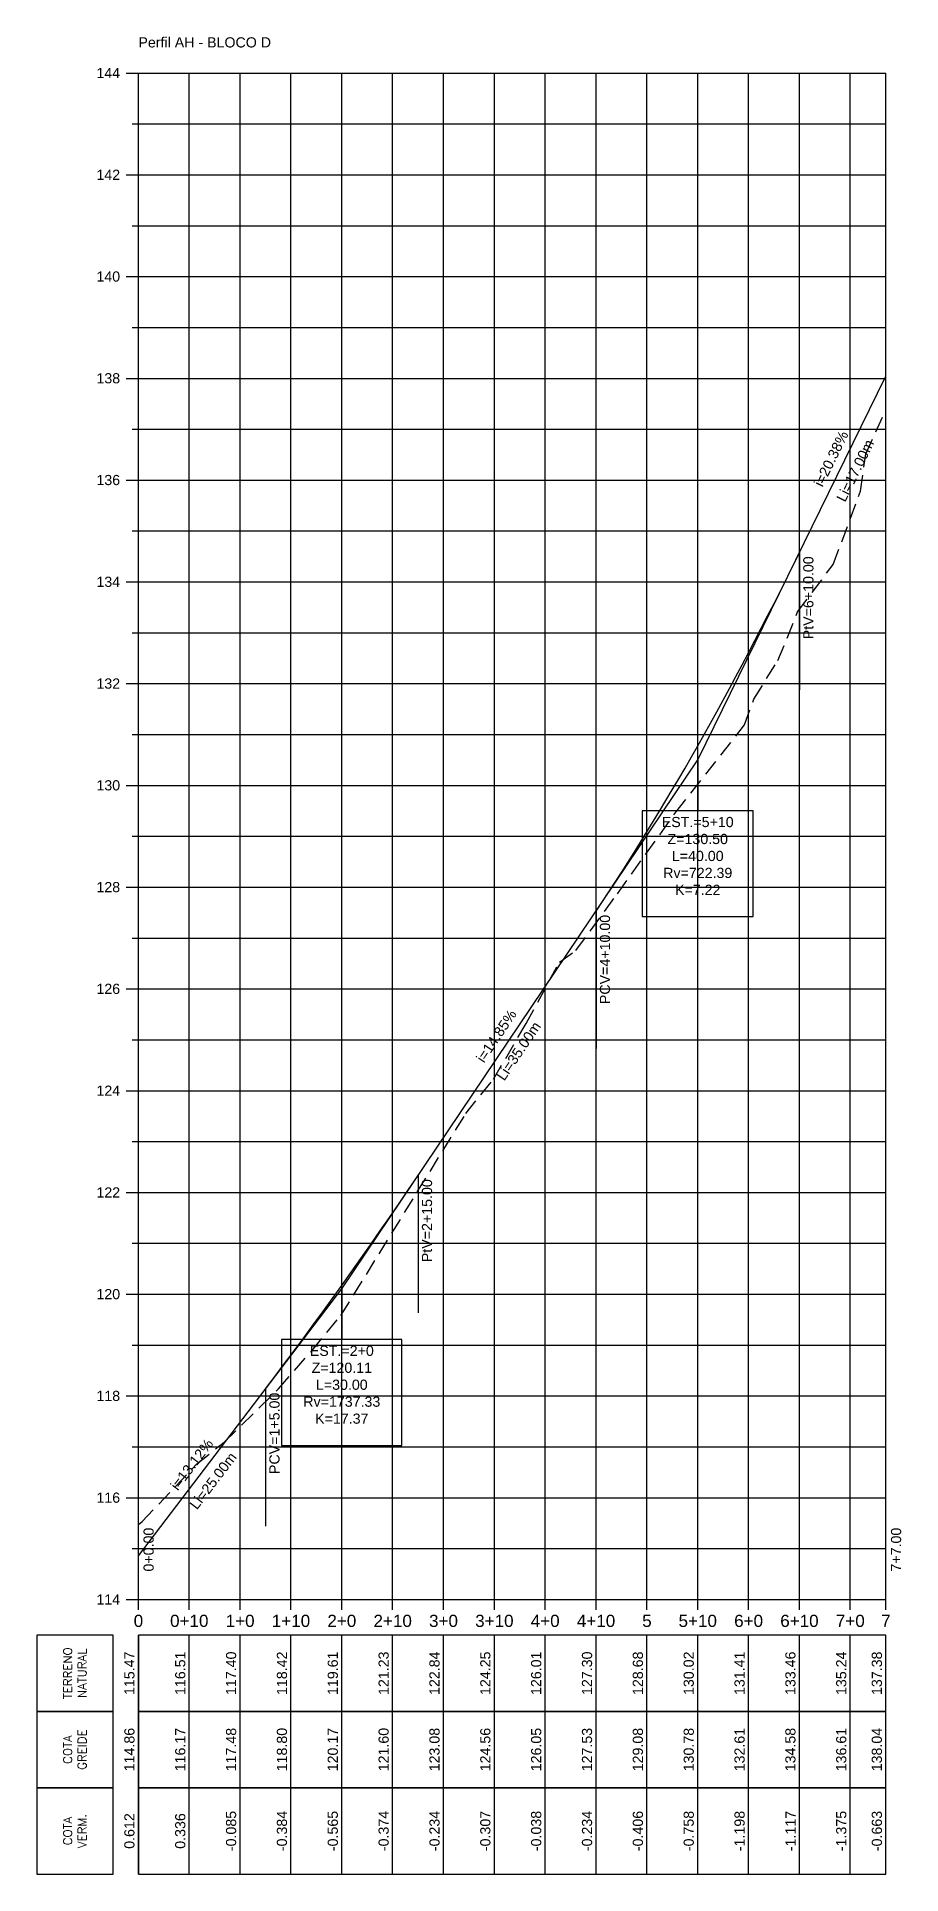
# Model space of a CAD drawing. Header units: metres. Extents: x 436314 to 439216, y 9612307 to 9615043.
# Drawn here: x 437955.9 to 438126, y 9612801.1 to 9613162.2 of the extents above; entities that cross this region are included whole.
import ezdxf

# ---------------------------------------------------------------- set-up
doc = ezdxf.new("R2010")
doc.units = ezdxf.units.M
doc.linetypes.add('HIDDEN', pattern=[9.525, 6.35, -3.175])
for name, color, linetype in [('Borda', 1, 'Continuous'), ('Cota', 2, 'Continuous'), ('COTA-TN', 7, 'Continuous'), ('Estacas', 7, 'Continuous'), ('Malha', 251, 'Continuous'), ('Perfil visualização', 7, 'Continuous'), ('PIs', 2, 'Continuous'), ('Plataforma 1', 10, 'Continuous'), ('Terreno', 3, 'HIDDEN'), ('TEXTO', 7, 'Continuous'), ('TXT-Curvas', 7, 'Continuous'), ('TXT-Estacas', 7, 'Continuous'), ('TXT-Perfil', 7, 'Continuous')]:
    doc.layers.add(name, color=color, linetype=linetype)
doc.styles.add('ARIAL', font='arial.ttf')
doc.styles.add('ROMANS', font='romans.shx')

msp = doc.modelspace()

# ---------------------------------------------------------------- texts
at = {"layer": 'Cota', "color": 2, "linetype": 'Continuous', "lineweight": -3, "char_height": 2, "attachment_point": 6, "style": 'ARIAL'}
for s, insert in [('{\\C256;144  }', (437972.33, 9613155.08)), ('{\\C256;142  }', (437972.33, 9613135.08)), ('{\\C256;140  }', (437972.33, 9613115.08)), ('{\\C256;138  }', (437972.33, 9613095.08)), ('{\\C256;136  }', (437972.33, 9613075.08)), ('{\\C256;134  }', (437972.33, 9613055.08)), ('{\\C256;132  }', (437972.33, 9613035.08)), ('{\\C256;130  }', (437972.33, 9613015.08)), ('{\\C256;128  }', (437972.33, 9612995.08)), ('{\\C256;126  }', (437972.33, 9612975.08)), ('{\\C256;124  }', (437972.33, 9612955.08)), ('{\\C256;122  }', (437972.33, 9612935.08)), ('{\\C256;120  }', (437972.33, 9612915.08)), ('{\\C256;118  }', (437972.33, 9612895.08)), ('{\\C256;116  }', (437972.33, 9612875.08)), ('{\\C256;114  }', (437972.33, 9612855.08))]:
    msp.add_mtext(s, dxfattribs=dict(at, insert=insert))
at = {"layer": 'Estacas', "color": 7, "linetype": 'Continuous', "lineweight": -3, "char_height": 2.4, "attachment_point": 2, "style": 'ARIAL'}
for s, insert in [('{\\C256;0}', (437975.93, 9612852.08)), ('{\\C256;0+10}', (437985.93, 9612852.08)), ('{\\C256;1+0}', (437995.93, 9612852.08)), ('{\\C256;1+10}', (438005.93, 9612852.08)), ('{\\C256;2+0}', (438015.93, 9612852.08)), ('{\\C256;2+10}', (438025.93, 9612852.08)), ('{\\C256;3+0}', (438035.93, 9612852.08)), ('{\\C256;3+10}', (438045.93, 9612852.08)), ('{\\C256;4+0}', (438055.93, 9612852.08)), ('{\\C256;4+10}', (438065.93, 9612852.08)), ('{\\C256;5}', (438075.93, 9612852.08)), ('{\\C256;5+10}', (438085.93, 9612852.08)), ('{\\C256;6+0}', (438095.93, 9612852.08)), ('{\\C256;6+10}', (438105.93, 9612852.08)), ('{\\C256;7+0}', (438115.93, 9612852.08)), ('{\\C256;7}', (438122.93, 9612852.08))]:
    msp.add_mtext(s, dxfattribs=dict(at, insert=insert))
at = {"layer": 'Perfil visualização', "color": 7, "linetype": 'Continuous', "lineweight": -3, "char_height": 1.7, "attachment_point": 5, "rotation": 90, "style": 'ROMANS'}
for s, insert in [('{\\C256;TERRENO\\PNATURAL}', (437963.43, 9612840.58)), ('{\\C256;COTA\\PGREIDE}', (437963.43, 9612825.58)), ('{\\C256;COTA\\PVERM.}', (437963.43, 9612809.58))]:
    msp.add_mtext(s, dxfattribs=dict(at, insert=insert))
at = {"layer": 'TEXTO', "color": 4, "linetype": 'Continuous', "lineweight": -3, "insert": (437975.93, 9613160.08), "char_height": 2, "attachment_point": 7, "style": 'ARIAL'}
msp.add_mtext('Perfil AH - BLOCO D', dxfattribs=at)
at = {"layer": 'TEXTO', "color": 7, "linetype": 'Continuous', "lineweight": -3, "char_height": 2, "style": 'ARIAL'}
for s, insert, attachment_point, rotation in [('i=20.38%', (438113.08, 9613078.83), 8, 63.8675), ('Li=17.00m', (438116, 9613077.4), 2, 63.8675), ('i=14.85%', (438047.18, 9612965.25), 8, 56.0366), ('Li=35.00m', (438049.88, 9612963.43), 2, 56.0366), ('i=13.12%', (437987.24, 9612880.99), 8, 52.684), ('Li=25.00m', (437989.82, 9612879.02), 2, 52.684)]:
    msp.add_mtext(s, dxfattribs=dict(at, insert=insert, attachment_point=attachment_point, rotation=rotation))
at = {"layer": 'TXT-Curvas', "color": 7, "linetype": 'Continuous', "lineweight": -3, "char_height": 2, "attachment_point": 3, "rotation": 90, "style": 'ARIAL'}
for s, insert in [('{\\C256;PtV=6+10.00}', (438106.68, 9613060.1)), ('{\\C256;PCV=4+10.00}', (438066.68, 9612989.64)), ('{\\C256;PtV=2+15.00}', (438031.68, 9612937.68)), ('{\\C256;PCV=1+5.00}', (438001.68, 9612895.73))]:
    msp.add_mtext(s, dxfattribs=dict(at, insert=insert))
at = {"layer": 'TXT-Curvas', "color": 7, "linetype": 'Continuous', "lineweight": -3, "char_height": 2, "attachment_point": 2, "style": 'ARIAL'}
for s, insert in [('EST.=5+10\\PZ=130.50\\PL=40.00\\PRv=722.39\\PK=7.22', (438085.93, 9613008.88)), ('EST.=2+0\\PZ=120.11\\PL=30.00\\PRv=1737.33\\PK=17.37', (438015.93, 9612904.96))]:
    msp.add_mtext(s, dxfattribs=dict(at, insert=insert))
at = {"layer": 'TXT-Estacas', "color": 7, "linetype": 'Continuous', "lineweight": -3, "char_height": 2, "attachment_point": 2, "rotation": 90, "style": 'ARIAL'}
for s, insert in [('0+0.00', (437976.93, 9612864.88)), ('7+7.00', (438123.93, 9612864.88))]:
    msp.add_mtext(s, dxfattribs=dict(at, insert=insert))
at = {"layer": 'TXT-Perfil', "color": 7, "linetype": 'Continuous', "lineweight": -3, "char_height": 2, "attachment_point": 8, "rotation": 90, "style": 'ARIAL'}
for s, insert in [('115.47', (437975.18, 9612840.58)), ('116.51', (437985.18, 9612840.58)), ('117.40', (437995.18, 9612840.58)), ('118.42', (438005.18, 9612840.58)), ('119.61', (438015.18, 9612840.58)), ('121.23', (438025.18, 9612840.58)), ('122.84', (438035.18, 9612840.58)), ('124.25', (438045.18, 9612840.58)), ('126.01', (438055.18, 9612840.58)), ('127.30', (438065.18, 9612840.58)), ('128.68', (438075.18, 9612840.58)), ('130.02', (438085.18, 9612840.58)), ('131.41', (438095.18, 9612840.58)), ('133.46', (438105.18, 9612840.58)), ('135.24', (438115.18, 9612840.58)), ('137.38', (438122.18, 9612840.58)), ('114.86', (437975.18, 9612825.58)), ('116.17', (437985.18, 9612825.58)), ('117.48', (437995.18, 9612825.58)), ('118.80', (438005.18, 9612825.58)), ('120.17', (438015.18, 9612825.58)), ('121.60', (438025.18, 9612825.58)), ('123.08', (438035.18, 9612825.58)), ('124.56', (438045.18, 9612825.58)), ('126.05', (438055.18, 9612825.58)), ('127.53', (438065.18, 9612825.58)), ('129.08', (438075.18, 9612825.58)), ('130.78', (438085.18, 9612825.58)), ('132.61', (438095.18, 9612825.58)), ('134.58', (438105.18, 9612825.58)), ('136.61', (438115.18, 9612825.58)), ('138.04', (438122.18, 9612825.58)), ('0.612', (437975.18, 9612809.58)), ('0.336', (437985.18, 9612809.58)), ('-0.085', (437995.18, 9612809.58)), ('-0.384', (438005.18, 9612809.58)), ('-0.565', (438015.18, 9612809.58)), ('-0.374', (438025.18, 9612809.58)), ('-0.234', (438035.18, 9612809.58)), ('-0.307', (438045.18, 9612809.58)), ('-0.038', (438055.18, 9612809.58)), ('-0.234', (438065.18, 9612809.58)), ('-0.406', (438075.18, 9612809.58)), ('-0.758', (438085.18, 9612809.58)), ('-1.198', (438095.18, 9612809.58)), ('-1.117', (438105.18, 9612809.58)), ('-1.375', (438115.18, 9612809.58)), ('-0.663', (438122.18, 9612809.58))]:
    msp.add_mtext(s, dxfattribs=dict(at, insert=insert))

# ---------------------------------------------------------------- linework, layer by layer
at = {"layer": 'Borda', "color": 3, "linetype": 'Continuous', "lineweight": -3}
for p, q in [((437973.53, 9613155.08), (437975.93, 9613155.08)), ((437974.73, 9613145.08), (437975.93, 9613145.08)), ((437973.53, 9613135.08), (437975.93, 9613135.08)), ((437974.73, 9613125.08), (437975.93, 9613125.08)), ((437973.53, 9613115.08), (437975.93, 9613115.08)), ((437974.73, 9613105.08), (437975.93, 9613105.08)), ((437973.53, 9613095.08), (437975.93, 9613095.08)), ((437974.73, 9613085.08), (437975.93, 9613085.08)), ((437973.53, 9613075.08), (437975.93, 9613075.08)), ((437974.73, 9613065.08), (437975.93, 9613065.08)), ((437973.53, 9613055.08), (437975.93, 9613055.08)), ((437974.73, 9613045.08), (437975.93, 9613045.08)), ((437973.53, 9613035.08), (437975.93, 9613035.08)), ((437974.73, 9613025.08), (437975.93, 9613025.08)), ((437973.53, 9613015.08), (437975.93, 9613015.08)), ((437974.73, 9613005.08), (437975.93, 9613005.08)), ((437973.53, 9612995.08), (437975.93, 9612995.08)), ((437974.73, 9612985.08), (437975.93, 9612985.08)), ((437973.53, 9612975.08), (437975.93, 9612975.08)), ((437974.73, 9612965.08), (437975.93, 9612965.08)), ((437973.53, 9612955.08), (437975.93, 9612955.08)), ((437974.73, 9612945.08), (437975.93, 9612945.08)), ((437973.53, 9612935.08), (437975.93, 9612935.08)), ((437974.73, 9612925.08), (437975.93, 9612925.08)), ((437973.53, 9612915.08), (437975.93, 9612915.08)), ((437974.73, 9612905.08), (437975.93, 9612905.08)), ((437973.53, 9612895.08), (437975.93, 9612895.08)), ((437974.73, 9612885.08), (437975.93, 9612885.08)), ((437973.53, 9612875.08), (437975.93, 9612875.08)), ((437974.73, 9612865.08), (437975.93, 9612865.08)), ((437973.53, 9612855.08), (437975.93, 9612855.08)), ((437973.53, 9612855.08), (437975.93, 9612855.08))]:
    msp.add_line(p, q, dxfattribs=at)
at = {"layer": 'Borda', "color": 1, "linetype": 'Continuous', "lineweight": -3}
for p, q in [((437975.93, 9612855.08), (437975.93, 9613155.08)), ((437975.93, 9613155.08), (438122.93, 9613155.08)), ((438122.93, 9612855.08), (438122.93, 9613155.08)), ((437975.93, 9612855.08), (438122.93, 9612855.08))]:
    msp.add_line(p, q, dxfattribs=at)
at = {"layer": 'COTA-TN', "color": 8, "linetype": 'Continuous', "lineweight": -3}
for p, q in [((437975.93, 9612801.08), (437975.93, 9612848.08)), ((437985.93, 9612801.08), (437985.93, 9612848.08)), ((437995.93, 9612801.08), (437995.93, 9612848.08)), ((438005.93, 9612801.08), (438005.93, 9612848.08)), ((438015.93, 9612801.08), (438015.93, 9612848.08)), ((438025.93, 9612801.08), (438025.93, 9612848.08)), ((438035.93, 9612801.08), (438035.93, 9612848.08)), ((438045.93, 9612801.08), (438045.93, 9612848.08)), ((438055.93, 9612801.08), (438055.93, 9612848.08)), ((438065.93, 9612801.08), (438065.93, 9612848.08)), ((438075.93, 9612801.08), (438075.93, 9612848.08)), ((438085.93, 9612801.08), (438085.93, 9612848.08)), ((438095.93, 9612801.08), (438095.93, 9612848.08)), ((438105.93, 9612801.08), (438105.93, 9612848.08)), ((438115.93, 9612801.08), (438115.93, 9612848.08)), ((438122.93, 9612801.08), (438122.93, 9612848.08))]:
    msp.add_line(p, q, dxfattribs=at)
for points in [[(437970.93, 9612833.08), (437970.93, 9612848.08), (437955.93, 9612848.08), (437955.93, 9612833.08)], [(437975.93, 9612833.08), (438122.93, 9612833.08), (438122.93, 9612848.08), (437975.93, 9612848.08)], [(437970.93, 9612818.08), (437970.93, 9612833.08), (437955.93, 9612833.08), (437955.93, 9612818.08)], [(437975.93, 9612818.08), (438122.93, 9612818.08), (438122.93, 9612833.08), (437975.93, 9612833.08)], [(437970.93, 9612801.08), (437970.93, 9612818.08), (437955.93, 9612818.08), (437955.93, 9612801.08)], [(437975.93, 9612801.08), (438122.93, 9612801.08), (438122.93, 9612818.08), (437975.93, 9612818.08)]]:
    msp.add_3dface(points, dxfattribs=at)
at = {"layer": 'Estacas', "color": 3, "linetype": 'Continuous', "lineweight": -3}
for p, q in [((437975.93, 9612853.08), (437975.93, 9612855.08)), ((437985.93, 9612853.08), (437985.93, 9612855.08)), ((437995.93, 9612853.08), (437995.93, 9612855.08)), ((438005.93, 9612853.08), (438005.93, 9612855.08)), ((438015.93, 9612853.08), (438015.93, 9612855.08)), ((438025.93, 9612853.08), (438025.93, 9612855.08)), ((438035.93, 9612853.08), (438035.93, 9612855.08)), ((438045.93, 9612853.08), (438045.93, 9612855.08)), ((438055.93, 9612853.08), (438055.93, 9612855.08)), ((438065.93, 9612853.08), (438065.93, 9612855.08)), ((438075.93, 9612853.08), (438075.93, 9612855.08)), ((438085.93, 9612853.08), (438085.93, 9612855.08)), ((438095.93, 9612853.08), (438095.93, 9612855.08)), ((438105.93, 9612853.08), (438105.93, 9612855.08)), ((438115.93, 9612853.08), (438115.93, 9612855.08)), ((438122.93, 9612853.08), (438122.93, 9612855.08))]:
    msp.add_line(p, q, dxfattribs=at)
at = {"layer": 'Malha', "color": 251, "linetype": 'Continuous', "lineweight": -3}
for p, q in [((437975.93, 9613155.08), (438122.93, 9613155.08)), ((437975.93, 9612855.08), (437975.93, 9613155.08)), ((437985.93, 9612855.08), (437985.93, 9613155.08)), ((437995.93, 9612855.08), (437995.93, 9613155.08)), ((438005.93, 9612855.08), (438005.93, 9613155.08)), ((438015.93, 9612855.08), (438015.93, 9613155.08)), ((438025.93, 9612855.08), (438025.93, 9613155.08)), ((438035.93, 9612855.08), (438035.93, 9613155.08)), ((438045.93, 9612855.08), (438045.93, 9613155.08)), ((438055.93, 9612855.08), (438055.93, 9613155.08)), ((438065.93, 9612855.08), (438065.93, 9613155.08)), ((438075.93, 9612855.08), (438075.93, 9613155.08)), ((438085.93, 9612855.08), (438085.93, 9613155.08)), ((438095.93, 9612855.08), (438095.93, 9613155.08)), ((438105.93, 9612855.08), (438105.93, 9613155.08)), ((438115.93, 9612855.08), (438115.93, 9613155.08)), ((438122.93, 9612855.08), (438122.93, 9613155.08)), ((437975.93, 9613145.08), (438122.93, 9613145.08)), ((437975.93, 9613135.08), (438122.93, 9613135.08)), ((437975.93, 9613125.08), (438122.93, 9613125.08)), ((437975.93, 9613115.08), (438122.93, 9613115.08)), ((437975.93, 9613105.08), (438122.93, 9613105.08)), ((437975.93, 9613095.08), (438122.93, 9613095.08)), ((437975.93, 9613085.08), (438122.93, 9613085.08)), ((437975.93, 9613075.08), (438122.93, 9613075.08)), ((437975.93, 9613065.08), (438122.93, 9613065.08)), ((437975.93, 9613055.08), (438122.93, 9613055.08)), ((437975.93, 9613045.08), (438122.93, 9613045.08)), ((437975.93, 9613035.08), (438122.93, 9613035.08)), ((437975.93, 9613025.08), (438122.93, 9613025.08)), ((437975.93, 9613015.08), (438122.93, 9613015.08)), ((437975.93, 9613005.08), (438122.93, 9613005.08)), ((437975.93, 9612995.08), (438122.93, 9612995.08)), ((437975.93, 9612985.08), (438122.93, 9612985.08)), ((437975.93, 9612975.08), (438122.93, 9612975.08)), ((437975.93, 9612965.08), (438122.93, 9612965.08)), ((437975.93, 9612955.08), (438122.93, 9612955.08)), ((437975.93, 9612945.08), (438122.93, 9612945.08)), ((437975.93, 9612935.08), (438122.93, 9612935.08)), ((437975.93, 9612925.08), (438122.93, 9612925.08)), ((437975.93, 9612915.08), (438122.93, 9612915.08)), ((437975.93, 9612905.08), (438122.93, 9612905.08)), ((437975.93, 9612895.08), (438122.93, 9612895.08)), ((437975.93, 9612885.08), (438122.93, 9612885.08)), ((437975.93, 9612875.08), (438122.93, 9612875.08)), ((437975.93, 9612865.08), (438122.93, 9612865.08)), ((437975.93, 9612855.08), (438122.93, 9612855.08)), ((437975.93, 9612855.08), (438122.93, 9612855.08))]:
    msp.add_line(p, q, dxfattribs=at)
at = {"layer": 'PIs', "color": 2, "linetype": 'Continuous', "lineweight": -3}
for p, q in [((437975.93, 9612855.08), (437975.93, 9613155.08)), ((438122.93, 9612855.08), (438122.93, 9613155.08))]:
    msp.add_line(p, q, dxfattribs=at)
at = {"layer": 'Plataforma 1', "color": 10, "linetype": 'Continuous', "lineweight": -3, "ltscale": 2}
for p, q in [((438085.93, 9613020.08), (438122.93, 9613095.5)), ((438104.68, 9613058.31), (438105.93, 9613060.85)), ((438102.18, 9613053.3), (438103.43, 9613055.79)), ((438103.43, 9613055.79), (438104.68, 9613058.31)), ((438100.93, 9613050.83), (438102.18, 9613053.3)), ((438099.68, 9613048.38), (438100.93, 9613050.83)), ((438097.18, 9613043.54), (438098.43, 9613045.95)), ((438098.43, 9613045.95), (438099.68, 9613048.38)), ((438095.93, 9613041.16), (438097.18, 9613043.54)), ((438093.43, 9613036.45), (438094.68, 9613038.79)), ((438094.68, 9613038.79), (438095.93, 9613041.16)), ((438090.93, 9613031.83), (438092.18, 9613034.13)), ((438092.18, 9613034.13), (438093.43, 9613036.45)), ((438089.68, 9613029.55), (438090.93, 9613031.83)), ((438087.18, 9613025.06), (438088.43, 9613027.3)), ((438088.43, 9613027.3), (438089.68, 9613029.55)), ((438085.93, 9613022.85), (438087.18, 9613025.06)), ((438015.93, 9612916.16), (438085.93, 9613020.08)), ((438083.43, 9613018.49), (438084.68, 9613020.66)), ((438084.68, 9613020.66), (438085.93, 9613022.85)), ((438080.93, 9613014.21), (438082.18, 9613016.34)), ((438082.18, 9613016.34), (438083.43, 9613018.49)), ((438079.68, 9613012.11), (438080.93, 9613014.21)), ((438077.18, 9613007.97), (438078.43, 9613010.03)), ((438078.43, 9613010.03), (438079.68, 9613012.11)), ((438074.68, 9613003.91), (438075.93, 9613005.93)), ((438075.93, 9613005.93), (438077.18, 9613007.97)), ((438072.18, 9612999.94), (438073.43, 9613001.91)), ((438073.43, 9613001.91), (438074.68, 9613003.91)), ((438069.68, 9612996.05), (438070.93, 9612997.98)), ((438070.93, 9612997.98), (438072.18, 9612999.94)), ((438068.43, 9612994.14), (438069.68, 9612996.05)), ((438065.93, 9612990.39), (438067.18, 9612992.25)), ((438067.18, 9612992.25), (438068.43, 9612994.14)), ((438029.05, 9612935.65), (438030.93, 9612938.43)), ((438027.18, 9612932.9), (438029.05, 9612935.65)), ((438023.43, 9612927.45), (438025.3, 9612930.17)), ((438025.3, 9612930.17), (438027.18, 9612932.9)), ((438021.55, 9612924.76), (438023.43, 9612927.45)), ((438019.68, 9612922.09), (438021.55, 9612924.76)), ((438015.93, 9612916.8), (438017.8, 9612919.44)), ((438017.8, 9612919.44), (438019.68, 9612922.09)), ((437975.93, 9612863.68), (438015.93, 9612916.16)), ((438014.05, 9612914.19), (438015.93, 9612916.8)), ((438010.3, 9612909.03), (438012.18, 9612911.6)), ((438012.18, 9612911.6), (438014.05, 9612914.19)), ((438008.43, 9612906.48), (438010.3, 9612909.03)), ((438006.55, 9612903.95), (438008.43, 9612906.48)), ((438002.8, 9612898.95), (438004.68, 9612901.44)), ((438004.68, 9612901.44), (438006.55, 9612903.95)), ((438000.93, 9612896.48), (438002.8, 9612898.95))]:
    msp.add_line(p, q, dxfattribs=at)
at = {"layer": 'Terreno', "color": 3, "linetype": 'HIDDEN', "lineweight": -3, "ltscale": 0.5}
for p, q in [((438118.96, 9613080.26), (438122.93, 9613088.87)), ((438117.95, 9613072.91), (438118.96, 9613080.26)), ((438112.58, 9613058.5), (438117.95, 9613072.91)), ((438105.54, 9613049.16), (438112.58, 9613058.5)), ((438101.71, 9613039.62), (438105.54, 9613049.16)), ((438096.95, 9613032.02), (438101.71, 9613039.62)), ((438095.13, 9613026.96), (438096.95, 9613032.02)), ((438081.62, 9613009.79), (438095.13, 9613026.96)), ((438070.13, 9612993.79), (438081.62, 9613009.79)), ((438061.96, 9612982.61), (438070.13, 9612993.79)), ((438052.18, 9612968.27), (438058.73, 9612980.33)), ((438058.73, 9612980.33), (438061.96, 9612982.61)), ((438045.75, 9612957.33), (438052.18, 9612968.27)), ((438040.31, 9612950.59), (438045.75, 9612957.33)), ((438015.75, 9612910.87), (438040.31, 9612950.59)), ((438009.96, 9612903.91), (438015.75, 9612910.87)), ((438003.51, 9612896.49), (438009.96, 9612903.91)), ((437992.82, 9612886.03), (438003.51, 9612896.49)), ((437987.38, 9612881.69), (437992.82, 9612886.03)), ((437976.64, 9612870.38), (437987.38, 9612881.69)), ((437975.93, 9612869.8), (437976.64, 9612870.38))]:
    msp.add_line(p, q, dxfattribs=at)
at = {"layer": 'TXT-Curvas', "color": 7, "linetype": 'Continuous', "lineweight": -3}
for p, q in [((438105.93, 9613060.85), (438105.93, 9613033.85)), ((438085.93, 9613020.08), (438085.93, 9613010.08)), ((438075.01, 9613010.08), (438075.01, 9612989.28)), ((438096.84, 9613010.08), (438075.01, 9613010.08)), ((438096.84, 9612989.28), (438096.84, 9613010.08)), ((438065.93, 9612990.39), (438065.93, 9612963.39)), ((438075.01, 9612989.28), (438096.84, 9612989.28)), ((438030.93, 9612938.43), (438030.93, 9612911.43)), ((438015.93, 9612916.16), (438015.93, 9612906.16)), ((438004.1, 9612906.16), (438004.1, 9612885.36)), ((438027.76, 9612906.16), (438004.1, 9612906.16)), ((438027.76, 9612885.36), (438027.76, 9612906.16)), ((438000.93, 9612896.48), (438000.93, 9612869.48)), ((438004.1, 9612885.36), (438027.76, 9612885.36))]:
    msp.add_line(p, q, dxfattribs=at)

msp.set_redraw_order([(e.dxf.handle, doc.entitydb.next_handle()) for e in msp.query("TEXT MTEXT ATTDEF DIMENSION ARC_DIMENSION")])  # texts and dimensions are drawn at this point

doc.saveas('drawing.dxf')
